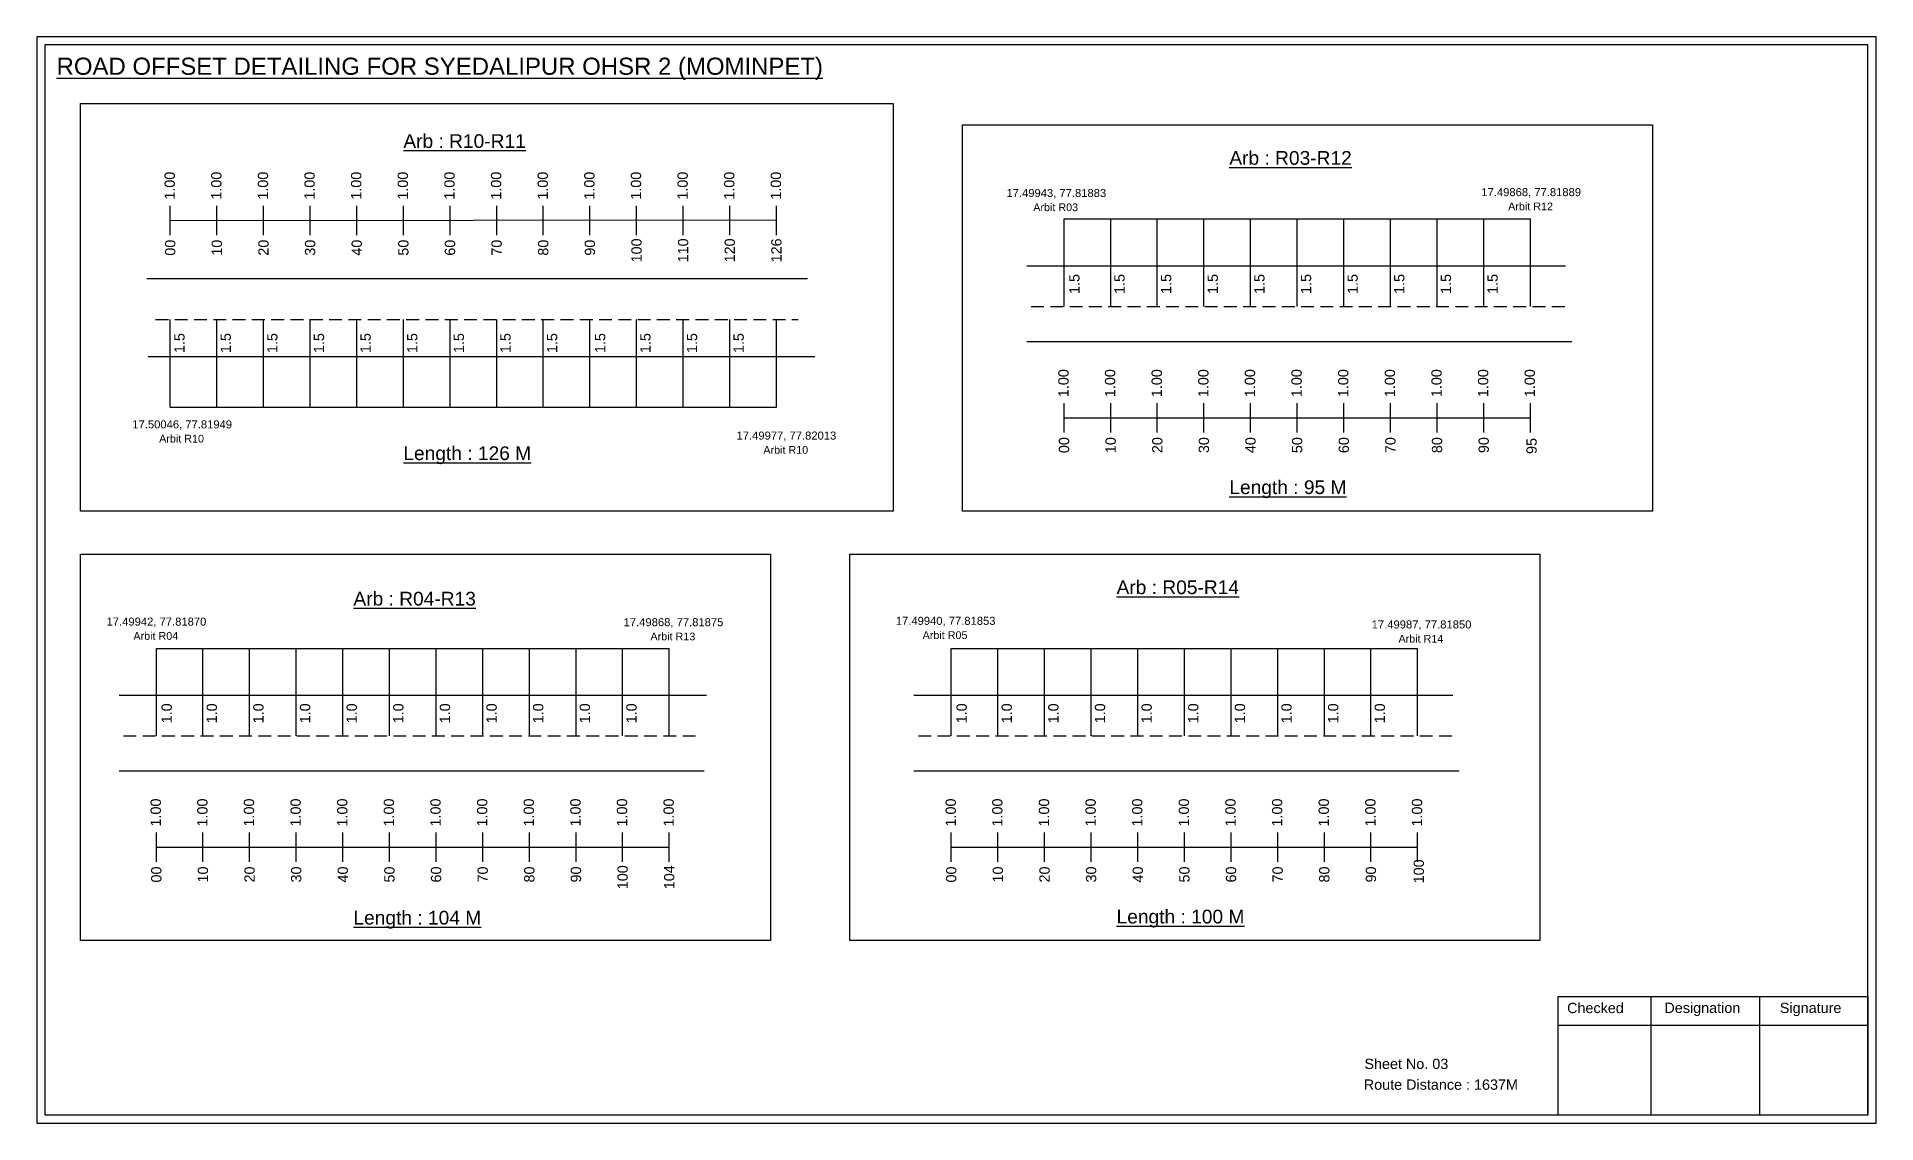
# Model space of a CAD drawing. Header units: inches. Extents: x 183 to 3615, y 59 to 1196.
# Drawn here: x 1667 to 2204, y 59 to 376 of the extents above; entities that cross this region are included whole.
import ezdxf

# ---------------------------------------------------------------- set-up
doc = ezdxf.new("R2010")
doc.units = ezdxf.units.IN
doc.header["$MEASUREMENT"] = 0
doc.linetypes.add('DASHED2', pattern=[0.375, 0.25, -0.125])
doc.layers.add('PDF_Geometry', color=7, linetype='Continuous')
doc.layers.add('PDF_Text', color=5, linetype='Continuous')
doc.styles.add('PDF Arial', font='arial.ttf')
doc.styles.get("Standard").update_dxf_attribs({"font": 'arial.ttf'})

msp = doc.modelspace()

# ---------------------------------------------------------------- texts
at = {"color": 242, "true_color": 0xcd2027}
for s, height, p in [('%%UROAD OFFSET DETAILING FOR SYEDALIPUR OHSR 2 (MOMINPET)', 5, (1672.94, 364.99)), ('%%UArb : R10-R11', 4, (1774.07, 343.67)), ('%%UArb : R03-R12', 4, (2014.97, 338.76)), ('%%ULength : 126 M', 4, (1774.07, 252.67)), ('%%ULength : 95 M', 4, (2014.97, 242.76)), ('%%UArb : R05-R14', 4, (1982.08, 213.59)), ('%%UArb : R04-R13', 4, (1759.51, 210.27)), ('%%ULength : 104 M', 4, (1759.51, 117.27)), ('%%ULength : 100 M', 4, (1982.08, 117.59))]:
    msp.add_text(s, height=height, dxfattribs=at).set_placement(p)
at = {"color": 217, "true_color": 0x93278f}
for s, p in [('1.00', (1707.42, 328.57)), ('1.00', (1721.02, 328.57)), ('1.00', (1734.62, 328.57)), ('1.00', (1748.22, 328.57)), ('1.00', (1761.82, 328.57)), ('1.00', (1775.42, 328.57)), ('1.00', (1789.02, 328.57)), ('1.00', (1802.62, 328.57)), ('1.00', (1816.22, 328.57)), ('1.00', (1829.82, 328.57)), ('1.00', (1843.42, 328.57)), ('1.00', (1857.02, 328.57)), ('1.00', (1870.62, 328.57)), ('1.00', (1884.22, 328.57)), ('00', (1707.57, 312.25)), ('10', (1721.17, 312.25)), ('20', (1734.77, 312.25)), ('30', (1748.37, 312.25)), ('40', (1761.97, 312.25)), ('50', (1775.57, 312.25)), ('60', (1789.17, 312.25)), ('70', (1802.77, 312.25)), ('80', (1816.37, 312.25)), ('90', (1829.97, 312.25)), ('100', (1843.57, 310.29)), ('110', (1857.17, 310.29)), ('120', (1870.77, 310.29)), ('126', (1884.37, 310.29)), ('1.00', (1968.09, 271.01)), ('1.00', (1981.69, 271.01)), ('1.00', (1995.29, 271.01)), ('1.00', (2008.89, 271.01)), ('1.00', (2022.49, 271.01)), ('1.00', (2036.09, 271.01)), ('1.00', (2049.69, 271.01)), ('1.00', (2063.29, 271.01)), ('1.00', (2076.89, 271.01)), ('1.00', (2090.49, 271.01)), ('1.00', (2104.09, 271.01)), ('00', (1968.25, 254.69)), ('10', (1981.85, 254.69)), ('20', (1995.45, 254.69)), ('30', (2009.05, 254.69)), ('40', (2022.65, 254.69)), ('50', (2036.25, 254.69)), ('60', (2049.85, 254.69)), ('70', (2063.45, 254.69)), ('80', (2077.05, 254.69)), ('90', (2090.65, 254.69)), ('95', (2104.62, 254.44)), ('1.00', (1703.35, 145.84)), ('1.00', (1716.95, 145.84)), ('1.00', (1730.55, 145.84)), ('1.00', (1744.15, 145.84)), ('1.00', (1757.75, 145.84)), ('1.00', (1771.35, 145.84)), ('1.00', (1784.95, 145.84)), ('1.00', (1798.55, 145.84)), ('1.00', (1812.15, 145.84)), ('1.00', (1825.75, 145.84)), ('1.00', (1839.35, 145.84)), ('1.00', (1852.95, 145.84)), ('1.00', (1935.21, 145.84)), ('1.00', (1948.81, 145.84)), ('1.00', (1962.41, 145.84)), ('1.00', (1976.01, 145.84)), ('1.00', (1989.61, 145.84)), ('1.00', (2003.21, 145.84)), ('1.00', (2016.81, 145.84)), ('1.00', (2030.41, 145.84)), ('1.00', (2044.01, 145.84)), ('1.00', (2057.61, 145.84)), ('1.00', (2071.21, 145.84)), ('100', (1839.51, 127.56)), ('104', (1853.11, 127.56)), ('100', (2071.73, 129.27)), ('00', (1703.51, 129.52)), ('10', (1717.11, 129.52)), ('20', (1730.71, 129.52)), ('30', (1744.31, 129.52)), ('40', (1757.91, 129.52)), ('50', (1771.51, 129.52)), ('60', (1785.11, 129.52)), ('70', (1798.71, 129.52)), ('80', (1812.31, 129.52)), ('90', (1825.91, 129.52)), ('00', (1935.36, 129.52)), ('10', (1948.96, 129.52)), ('20', (1962.56, 129.52)), ('30', (1976.16, 129.52)), ('40', (1989.76, 129.52)), ('50', (2003.36, 129.52)), ('60', (2016.96, 129.52)), ('70', (2030.56, 129.52)), ('80', (2044.16, 129.52)), ('90', (2057.76, 129.52))]:
    msp.add_text(s, height=3, rotation=90, dxfattribs=at).set_placement(p)
at = {"color": 5}
for s, height, p in [('17.49943, 77.81883', 2.34, (1949.97, 329.36)), ('Arbit R03', 2.246, (1957.79, 325.24)), ('17.49868, 77.81889', 2.34, (2088.47, 329.61)), ('Arbit R12', 2.246, (2096.29, 325.49)), ('17.50046, 77.81949', 2.34, (1695.03, 261.91)), ('Arbit R10', 2.246, (1702.85, 257.79)), ('17.49977, 77.82013', 2.34, (1871.25, 258.64)), ('Arbit R10', 2.246, (1879.07, 254.51)), ('17.49942, 77.81870', 2.34, (1687.52, 204.41)), ('17.49868, 77.81875', 2.34, (1838.32, 204.24)), ('17.49940, 77.81853', 2.34, (1917.69, 204.64)), ('17.49987, 77.81850', 2.34, (2056.49, 203.58)), ('Arbit R04', 2.246, (1695.34, 200.28)), ('Arbit R13', 2.246, (1846.14, 200.12)), ('Arbit R05', 2.246, (1925.51, 200.51)), ('Arbit R14', 2.246, (2064.31, 199.46))]:
    msp.add_text(s, height=height, dxfattribs=at).set_placement(p)
for s, p in [('1.5', (1971.28, 301.09)), ('1.5', (1984.44, 301.09)), ('1.5', (1998.04, 301.09)), ('1.5', (2011.64, 301.09)), ('1.5', (2025.24, 301.09)), ('1.5', (2038.84, 301.09)), ('1.5', (2052.44, 301.09)), ('1.5', (2066.04, 301.09)), ('1.5', (2079.64, 301.09)), ('1.5', (2093.24, 301.09)), ('1.5', (1710.27, 283.86)), ('1.5', (1723.76, 283.86)), ('1.5', (1737.36, 283.86)), ('1.5', (1750.96, 283.86)), ('1.5', (1764.56, 283.86)), ('1.5', (1778.16, 283.86)), ('1.5', (1791.76, 283.86)), ('1.5', (1805.36, 283.86)), ('1.5', (1818.96, 283.86)), ('1.5', (1832.98, 283.86)), ('1.5', (1846.16, 283.86)), ('1.5', (1859.76, 283.86)), ('1.5', (1873.36, 283.86)), ('1.0', (1706.54, 175.92)), ('1.0', (1719.7, 175.92)), ('1.0', (1733.3, 175.92)), ('1.0', (1746.9, 175.92)), ('1.0', (1760.5, 175.92)), ('1.0', (1774.1, 175.92)), ('1.0', (1787.7, 175.92)), ('1.0', (1801.3, 175.92)), ('1.0', (1814.9, 175.92)), ('1.0', (1828.5, 175.92)), ('1.0', (1842.1, 175.92)), ('1.0', (1938.39, 175.92)), ('1.0', (1951.55, 175.92)), ('1.0', (1965.15, 175.92)), ('1.0', (1978.75, 175.92)), ('1.0', (1992.35, 175.92)), ('1.0', (2005.95, 175.92)), ('1.0', (2019.55, 175.92)), ('1.0', (2033.15, 175.92)), ('1.0', (2046.75, 175.92)), ('1.0', (2060.35, 175.92))]:
    msp.add_text(s, height=3, rotation=90).set_placement(p)
for s, p in [('Sheet No. 03', (2054.37, 75.15)), ('Route Distance : 1637M', (2054.19, 69.1))]:
    msp.add_text(s, height=3).set_placement(p)
at = {"layer": 'PDF_Text', "color": 7, "attachment_point": 7, "style": 'PDF Arial'}
for s, insert, char_height in [('Checked', (2113.48, 91.4), 3.001), ('Designation', (2141.86, 90.57), 3.0006), ('Signature', (2175.54, 90.57), 3.001)]:
    msp.add_mtext(s, dxfattribs=dict(at, insert=insert, char_height=char_height))

# ---------------------------------------------------------------- linework, layer by layer
at = {"color": 217, "true_color": 0x93278f}
for p, q in [((1706.09, 318.27), (1706.09, 326.83)), ((1706.09, 322.54), (1882.89, 322.66)), ((1719.69, 318.27), (1719.69, 326.83)), ((1733.29, 318.27), (1733.29, 326.83)), ((1746.89, 318.27), (1746.89, 326.83)), ((1760.49, 318.27), (1760.49, 326.83)), ((1774.09, 318.27), (1774.09, 326.83)), ((1787.69, 318.27), (1787.69, 326.83)), ((1801.29, 318.27), (1801.29, 326.83)), ((1814.89, 318.27), (1814.89, 326.83)), ((1828.49, 318.27), (1828.49, 326.83)), ((1842.09, 318.27), (1842.09, 326.83)), ((1855.69, 318.27), (1855.69, 326.83)), ((1869.29, 318.27), (1869.29, 326.83)), ((1882.89, 318.27), (1882.89, 326.83)), ((1966.77, 260.72), (1966.77, 269.27)), ((1980.37, 260.72), (1980.37, 269.27)), ((1993.97, 260.72), (1993.97, 269.27)), ((2007.57, 260.72), (2007.57, 269.27)), ((2021.17, 260.72), (2021.17, 269.27)), ((2034.77, 260.72), (2034.77, 269.27)), ((2048.37, 260.72), (2048.37, 269.27)), ((2061.97, 260.72), (2061.97, 269.27)), ((2075.57, 260.72), (2075.57, 269.27)), ((2089.17, 260.72), (2089.17, 269.27)), ((2102.77, 260.72), (2102.77, 269.27)), ((1966.77, 264.98), (2102.77, 265.01)), ((1702.03, 135.54), (1702.03, 144.1)), ((1702.03, 139.81), (1851.63, 139.84)), ((1715.63, 135.54), (1715.63, 144.1)), ((1729.23, 135.54), (1729.23, 144.1)), ((1742.83, 135.54), (1742.83, 144.1)), ((1756.43, 135.54), (1756.43, 144.1)), ((1770.03, 135.54), (1770.03, 144.1)), ((1783.63, 135.54), (1783.63, 144.1)), ((1797.23, 135.54), (1797.23, 144.1)), ((1810.83, 135.54), (1810.83, 144.1)), ((1824.43, 135.54), (1824.43, 144.1)), ((1838.03, 135.54), (1838.03, 144.1)), ((1851.63, 135.54), (1851.63, 144.1)), ((1933.88, 135.54), (1933.88, 144.1)), ((1933.88, 139.81), (2069.88, 139.84)), ((1947.48, 135.54), (1947.48, 144.1)), ((1961.08, 135.54), (1961.08, 144.1)), ((1974.68, 135.54), (1974.68, 144.1)), ((1988.28, 135.54), (1988.28, 144.1)), ((2001.88, 135.54), (2001.88, 144.1)), ((2015.48, 135.54), (2015.48, 144.1)), ((2029.08, 135.54), (2029.08, 144.1)), ((2042.68, 135.54), (2042.68, 144.1)), ((2056.28, 135.54), (2056.28, 144.1)), ((2069.88, 135.54), (2069.88, 144.1))]:
    msp.add_line(p, q, dxfattribs=at)
at = {"color": 5}
for p, q in [((1966.77, 322.95), (2102.77, 322.95)), ((1706.09, 268.13), (1882.89, 268.13)), ((1702.03, 197.78), (1851.63, 197.78)), ((1933.88, 197.78), (2069.88, 197.78))]:
    msp.add_line(p, q, dxfattribs=at)
for p, q in [((1966.77, 297.41), (1966.77, 322.95)), ((1980.37, 297.41), (1980.37, 322.95)), ((1993.97, 297.41), (1993.97, 322.95)), ((2007.57, 297.41), (2007.57, 322.95)), ((2021.17, 297.41), (2021.17, 322.95)), ((2034.77, 297.41), (2034.77, 322.95)), ((2048.37, 297.41), (2048.37, 322.95)), ((2061.97, 297.41), (2061.97, 322.95)), ((2075.57, 297.41), (2075.57, 322.95)), ((2089.17, 297.41), (2089.17, 322.95)), ((2102.77, 297.41), (2102.77, 322.95)), ((1955.89, 309.3), (2113.05, 309.3)), ((1891.95, 305.55), (1699.24, 305.55)), ((1706.09, 268.13), (1706.09, 293.66)), ((1719.69, 268.13), (1719.69, 293.66)), ((1733.29, 268.13), (1733.29, 293.66)), ((1746.89, 268.13), (1746.89, 293.66)), ((1760.49, 268.13), (1760.49, 293.66)), ((1774.09, 268.13), (1774.09, 293.66)), ((1787.69, 268.13), (1787.69, 293.66)), ((1801.29, 268.13), (1801.29, 293.66)), ((1814.89, 268.13), (1814.89, 293.66)), ((1828.49, 268.13), (1828.49, 293.66)), ((1842.09, 268.13), (1842.09, 293.66)), ((1855.69, 268.13), (1855.69, 293.66)), ((1869.29, 268.13), (1869.29, 293.66)), ((1882.89, 268.13), (1882.89, 293.66)), ((2114.87, 287.11), (1955.89, 287.11)), ((1699.68, 282.86), (1707.74, 282.86)), ((1707.74, 282.86), (1894.08, 282.86)), ((1702.03, 172.24), (1702.03, 197.78)), ((1715.63, 172.24), (1715.63, 197.78)), ((1729.23, 172.24), (1729.23, 197.78)), ((1742.83, 172.24), (1742.83, 197.78)), ((1756.43, 172.24), (1756.43, 197.78)), ((1770.03, 172.24), (1770.03, 197.78)), ((1783.63, 172.24), (1783.63, 197.78)), ((1797.23, 172.24), (1797.23, 197.78)), ((1810.83, 172.24), (1810.83, 197.78)), ((1824.43, 172.24), (1824.43, 197.78)), ((1838.03, 172.24), (1838.03, 197.78)), ((1851.63, 172.24), (1851.63, 197.78)), ((1933.88, 172.24), (1933.88, 197.78)), ((1947.48, 172.24), (1947.48, 197.78)), ((1961.08, 172.24), (1961.08, 197.78)), ((1974.68, 172.24), (1974.68, 197.78)), ((1988.28, 172.24), (1988.28, 197.78)), ((2001.88, 172.24), (2001.88, 197.78)), ((2015.48, 172.24), (2015.48, 197.78)), ((2029.08, 172.24), (2029.08, 197.78)), ((2042.68, 172.24), (2042.68, 197.78)), ((2056.28, 172.24), (2056.28, 197.78)), ((2069.88, 172.24), (2069.88, 197.78)), ((1691.15, 184.13), (1862.51, 184.13)), ((1923, 184.13), (2080.16, 184.13)), ((1861.82, 161.94), (1691.15, 161.94)), ((2081.98, 161.94), (1923, 161.94))]:
    msp.add_line(p, q)
at = {"linetype": 'DASHED2', "ltscale": 15}
for p, q in [((1957.16, 297.41), (2113.05, 297.41)), ((1701.79, 293.66), (1889.18, 293.66)), ((1692.42, 172.24), (1860.03, 172.24)), ((1924.27, 172.24), (2080.16, 172.24))]:
    msp.add_line(p, q, dxfattribs=at)
for points in [[(1679.93, 356.58), (1916.89, 356.58), (1916.89, 237.75), (1679.93, 237.75)], [(1937.17, 350.43), (2138.41, 350.43), (2138.41, 237.75), (1937.17, 237.75)], [(1679.93, 225.26), (1881.17, 225.26), (1881.17, 112.58), (1679.93, 112.58)], [(1904.29, 225.26), (2105.52, 225.26), (2105.52, 112.58), (1904.29, 112.58)]]:
    msp.add_lwpolyline(points, close=True)
at = {"layer": 'PDF_Geometry'}
for points in [[(1667.16, 376.06), (1667.16, 59.35), (2203.64, 59.35), (2203.64, 376.06)], [(1669.49, 373.74), (1669.49, 61.77), (2201.22, 61.77), (2201.22, 373.74)]]:
    msp.add_lwpolyline(points, close=True, dxfattribs=at)
at = {"layer": 'PDF_Geometry', "color": 242, "true_color": 0xcc1f26}
msp.add_lwpolyline([(2201.22, 61.68), (2110.87, 61.68), (2110.87, 96.29), (2201.22, 96.29)], close=True, dxfattribs=at)
for points in [[(2137.86, 96.29), (2137.86, 61.68)], [(2169.58, 96.29), (2169.58, 61.68)], [(2110.87, 87.92), (2201.22, 87.92)]]:
    msp.add_lwpolyline(points, dxfattribs=at)

msp.set_redraw_order([(e.dxf.handle, doc.entitydb.next_handle()) for e in msp.query("TEXT MTEXT ATTDEF DIMENSION ARC_DIMENSION")])  # texts and dimensions are drawn at this point

doc.saveas('drawing.dxf')
